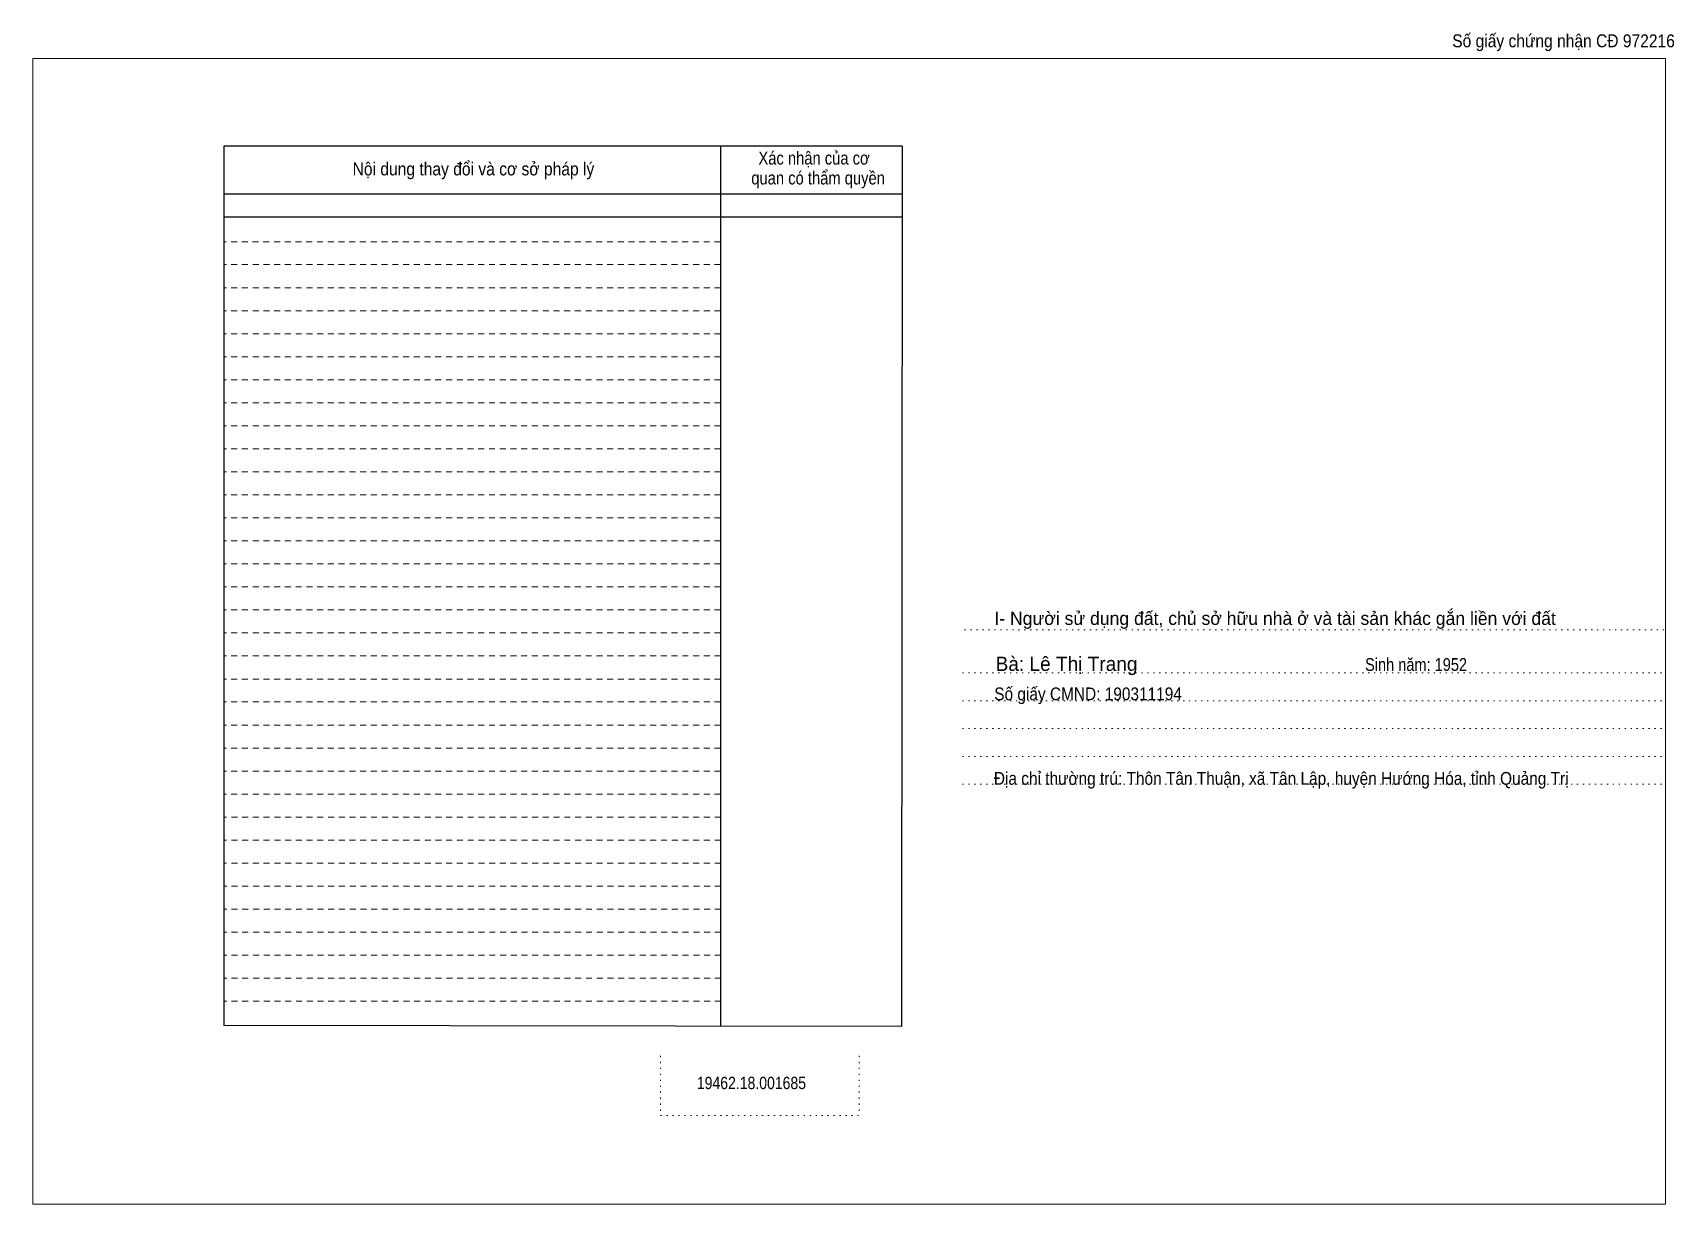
# Model space of a CAD drawing. Header units: metres. Extents: x 546595 to 547263, y 1836728 to 1837099.
# Drawn here: x 546594.8 to 546801.1, y 1836951.9 to 1837099.2 of the extents above; entities that cross this region are included whole.
import ezdxf
from ezdxf.enums import TextEntityAlignment as Align

# ---------------------------------------------------------------- set-up
doc = ezdxf.new("R2010")
doc.units = ezdxf.units.M
doc.header["$LTSCALE"] = 0.5
doc.linetypes.add('DOTTED', pattern=[1.5, 0.3, -1.2])
doc.linetypes.add('SHORT_DASHED', pattern=[2.7, 1.5, -1.2])
doc.layers.add('1', color=7, linetype='DOTTED', lineweight=13)
doc.layers.add('15', color=7, linetype='Continuous', lineweight=13)

msp = doc.modelspace()

# ---------------------------------------------------------------- texts
at = {"layer": '15'}
for s, height, width, p in [('Số giấy chứng nhận CĐ 972216', 1.627, 0.9, (546787.15, 1837097.35)), ('Xác nhận của cơ', 1.63, 0.85, (546692.945, 1837082.61)), ('Xác nhận của cơ', 1.63, 0.85, (546692.945, 1837082.61)), ('Nội dung thay đổi và cơ sở pháp lý', 1.63, 0.9, (546650.13, 1837081.25)), ('Nội dung thay đổi và cơ sở pháp lý', 1.63, 0.9, (546650.13, 1837081.25)), (' quan có thẩm quyền', 1.63, 0.85, (546693.195, 1837080.11)), (' quan có thẩm quyền', 1.63, 0.85, (546693.195, 1837080.11)), ('Sinh năm: 1952', 1.61, 0.85, (546768.61, 1837018.97)), ('Số giấy CMND: 190311194', 1.61, 0.9, (546727.385, 1837015.28)), ('Địa chỉ thường trú: Thôn Tân Thuận, xã Tân Lập, huyện Hướng Hóa, tỉnh Quảng Trị', 1.61, 0.9, (546751.665, 1837004.66)), ('19462.18.001685', 1.55, 0.85, (546685.075, 1836966.41))]:
    msp.add_text(s, height=height, dxfattribs=dict(at, width=width)).set_placement(p, align=Align.CENTER)
for s, height, p in [('I- Người sử dụng đất, chủ sở hữu nhà ở và tài sản khác gắn liền với đất', 1.653, (546750.895, 1837024.75)), ('Bà: Lê Thị Trang', 1.79, (546724.68, 1837018.97))]:
    msp.add_text(s, height=height, dxfattribs=at).set_placement(p, align=Align.CENTER)

# ---------------------------------------------------------------- linework, layer by layer
at = {"layer": '1'}
for p, q in [((546711.87, 1837024.13), (546799.93, 1837024.13)), ((546711.59, 1837018.73), (546799.63, 1837018.73)), ((546711.59, 1837015.23), (546799.63, 1837015.23)), ((546711.59, 1837011.73), (546799.63, 1837011.73)), ((546711.59, 1837008.23), (546799.63, 1837008.23)), ((546711.59, 1837004.73), (546799.63, 1837004.73)), ((546673.65, 1836970.59), (546673.65, 1836963.09)), ((546698.63, 1836970.59), (546698.63, 1836963.09)), ((546673.65, 1836963.09), (546698.63, 1836963.09))]:
    msp.add_line(p, q, dxfattribs=at)
at = {"layer": '1', "linetype": 'Continuous'}
for points in [[(546594.75, 1836951.95), (546799.95, 1836951.95), (546799.95, 1837095.95), (546594.75, 1837095.95)], [(546594.75, 1837095.95), (546799.95, 1837095.95), (546799.95, 1836951.95), (546594.75, 1836951.95)], [(546594.75, 1836951.95), (546799.95, 1836951.95), (546799.95, 1837095.95), (546594.75, 1837095.95)]]:
    msp.add_lwpolyline(points, close=True, dxfattribs=at)
at = {"layer": '15', "lineweight": 25}
for p, q in [((546704.03, 1837084.91), (546618.75, 1837084.91)), ((546618.75, 1837084.91), (546618.75, 1836974.39)), ((546681.17, 1837084.91), (546681.19, 1836974.31)), ((546704.03, 1837078.87), (546618.87, 1837078.87)), ((546704.03, 1837075.99), (546618.87, 1837075.99))]:
    msp.add_line(p, q, dxfattribs=at)
at = {"layer": '15', "linetype": 'SHORT_DASHED'}
for p, q in [((546681.17, 1837072.91), (546618.75, 1837072.91)), ((546681.19, 1837070.03), (546618.75, 1837070.03)), ((546681.19, 1837070.03), (546618.75, 1837070.03)), ((546681.19, 1837067.13), (546618.75, 1837067.13)), ((546681.19, 1837064.23), (546618.75, 1837064.23)), ((546681.19, 1837061.35), (546618.75, 1837061.35)), ((546681.19, 1837058.45), (546618.75, 1837058.45)), ((546681.19, 1837055.57), (546618.75, 1837055.57)), ((546681.19, 1837052.67), (546618.75, 1837052.67)), ((546681.19, 1837049.77), (546618.75, 1837049.77)), ((546681.19, 1837046.89), (546618.75, 1837046.89)), ((546681.19, 1837043.99), (546618.75, 1837043.99)), ((546681.19, 1837041.09), (546618.75, 1837041.09)), ((546681.19, 1837038.21), (546618.75, 1837038.21)), ((546681.19, 1837035.31), (546618.75, 1837035.31)), ((546681.19, 1837032.43), (546618.75, 1837032.43)), ((546681.19, 1837029.53), (546618.75, 1837029.53)), ((546681.19, 1837026.63), (546618.75, 1837026.63)), ((546681.19, 1837023.75), (546618.75, 1837023.75)), ((546681.19, 1837020.85), (546618.75, 1837020.85)), ((546681.19, 1837017.95), (546618.75, 1837017.95)), ((546681.19, 1837015.07), (546618.75, 1837015.07)), ((546681.19, 1837012.17), (546618.75, 1837012.17)), ((546681.19, 1837009.27), (546618.75, 1837009.27)), ((546681.19, 1837006.39), (546618.75, 1837006.39)), ((546681.19, 1837003.49), (546618.75, 1837003.49)), ((546681.21, 1837000.61), (546618.75, 1837000.61)), ((546681.21, 1836997.71), (546618.75, 1836997.71)), ((546681.21, 1836994.81), (546618.75, 1836994.81)), ((546681.23, 1836991.93), (546618.75, 1836991.93)), ((546681.23, 1836989.03), (546618.75, 1836989.03)), ((546681.23, 1836986.13), (546618.75, 1836986.13)), ((546681.23, 1836983.25), (546618.75, 1836983.25)), ((546681.23, 1836980.35), (546618.75, 1836980.35)), ((546681.23, 1836977.47), (546618.75, 1836977.47))]:
    msp.add_line(p, q, dxfattribs=at)
at = {"layer": '15', "lineweight": 25}
msp.add_lwpolyline([(546704.03, 1837084.91), (546703.95, 1836974.27), (546618.75, 1836974.39)], dxfattribs=at)

msp.set_redraw_order([(e.dxf.handle, doc.entitydb.next_handle()) for e in msp.query("TEXT MTEXT ATTDEF DIMENSION ARC_DIMENSION")])  # texts and dimensions are drawn at this point

doc.saveas('drawing.dxf')
